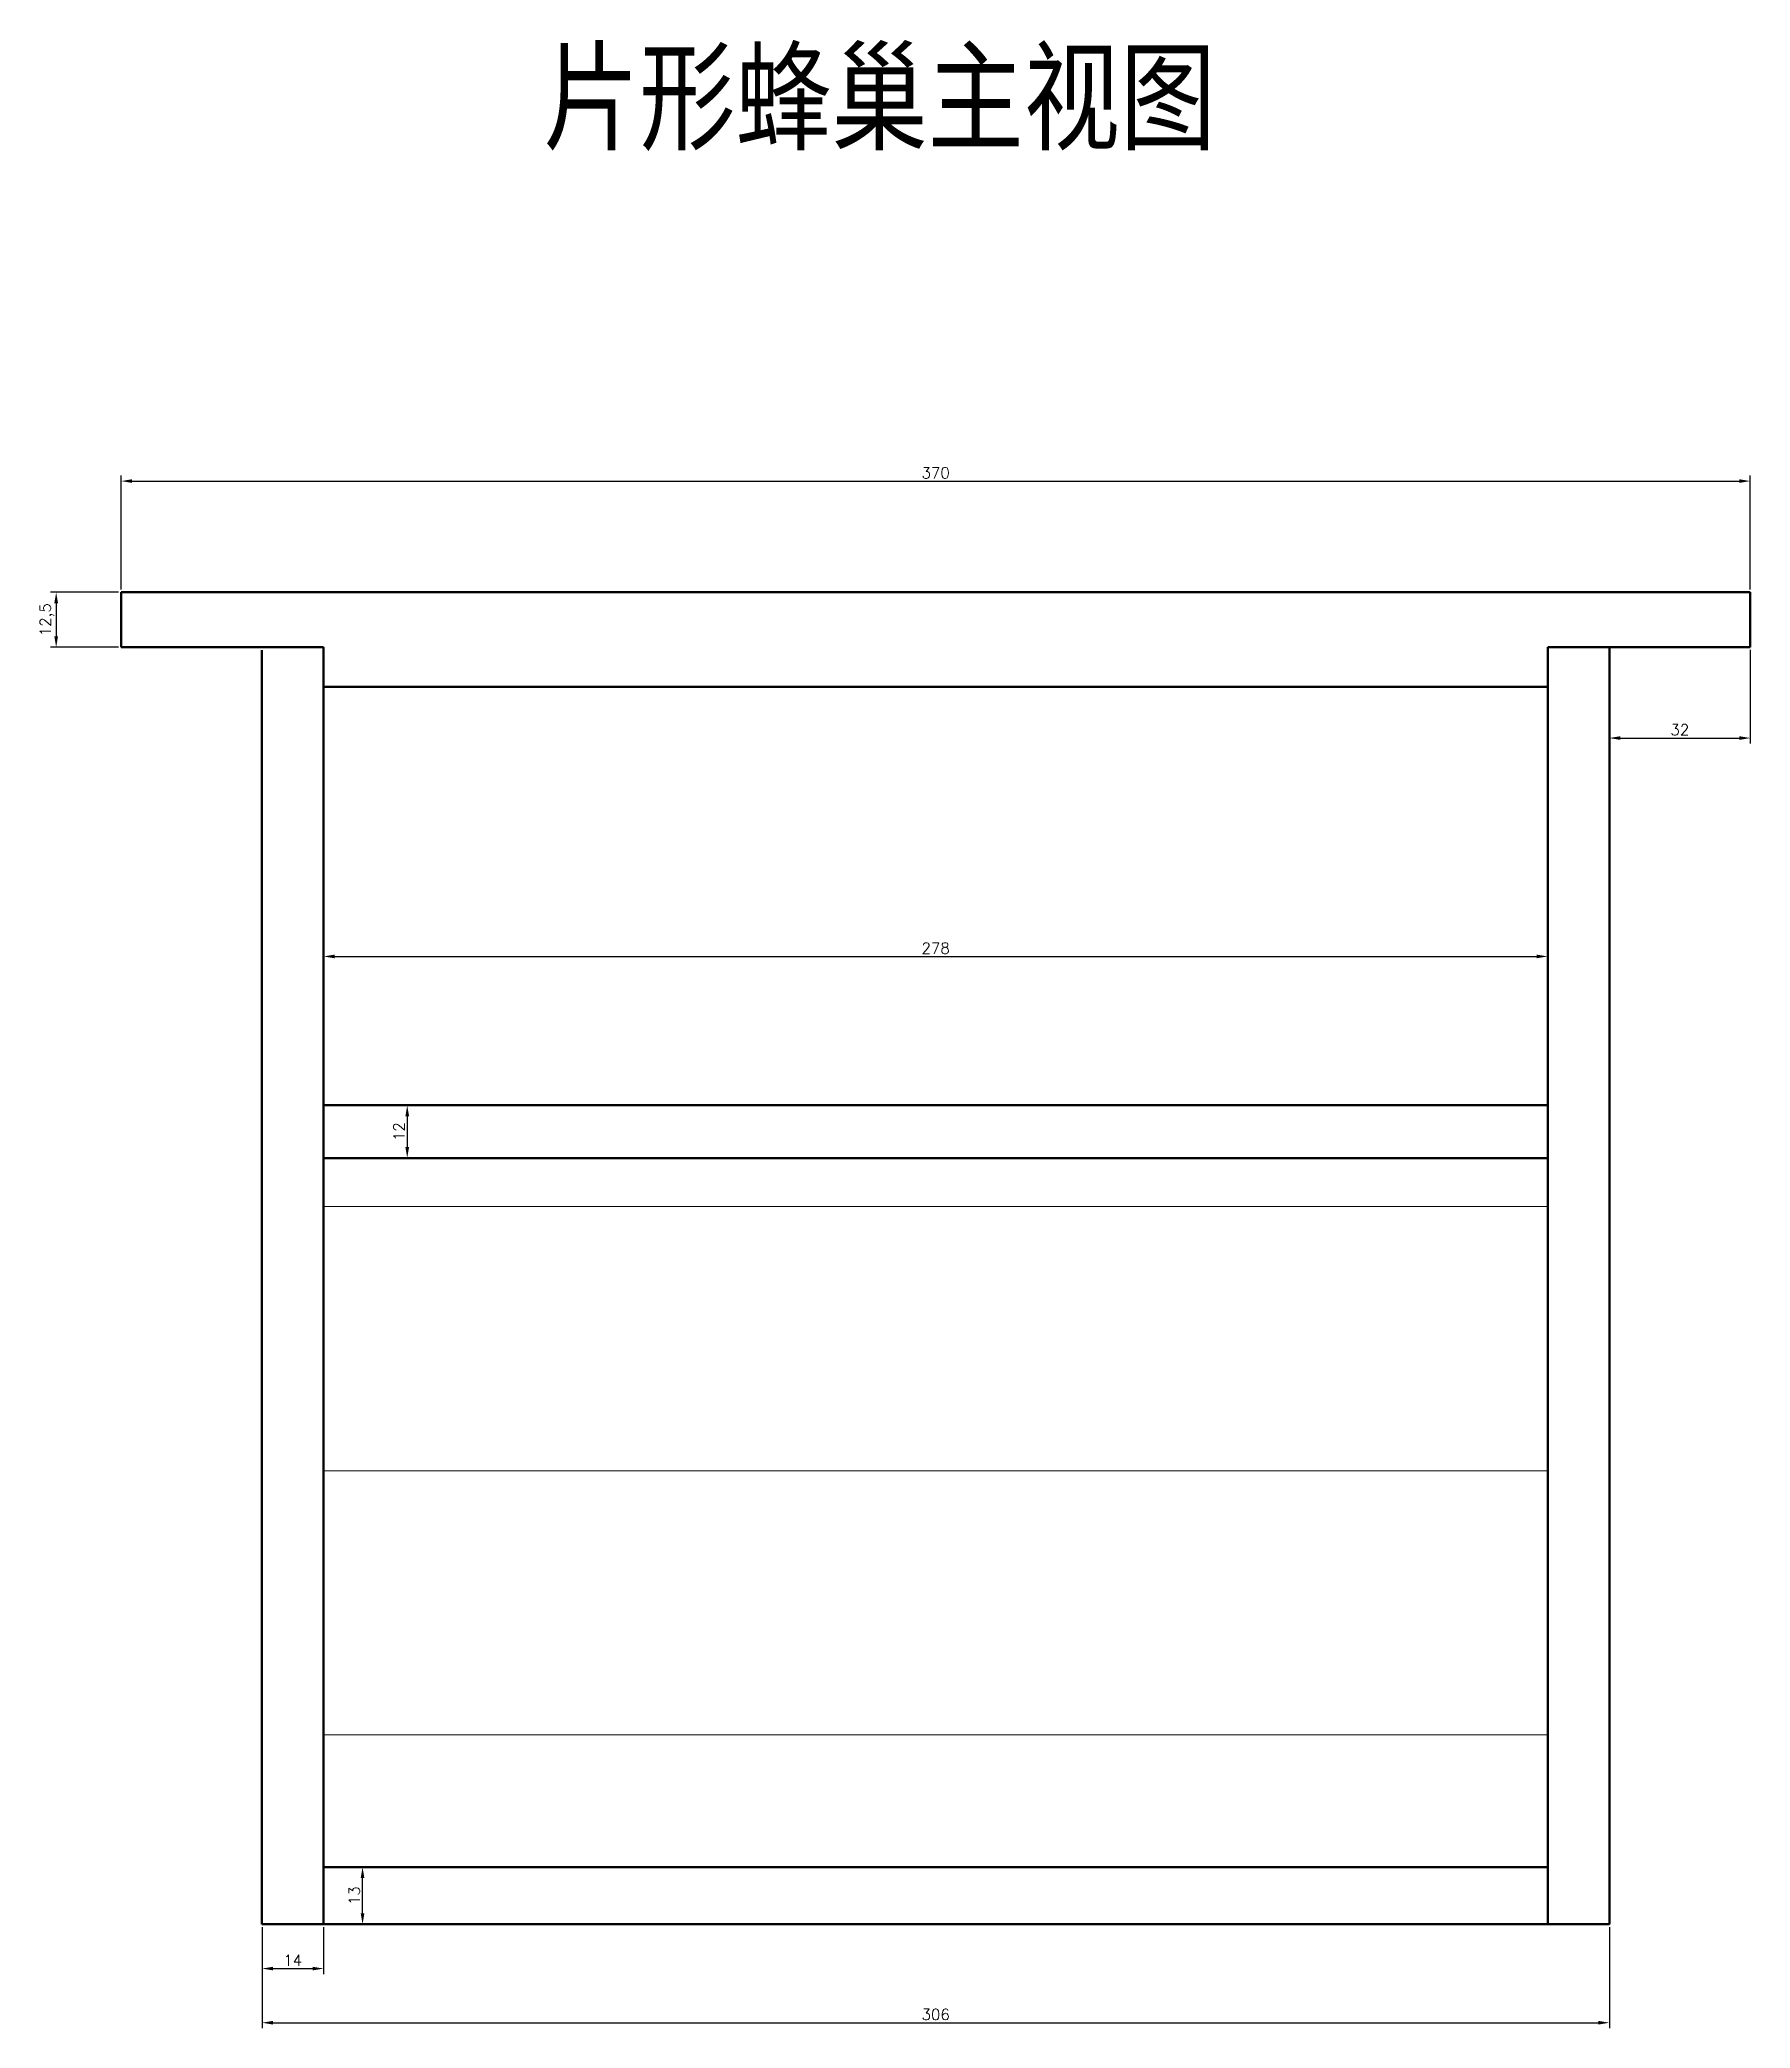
# Model space of a CAD drawing. Header units: millimetres. Extents: x 351 to 2235, y -675 to 500.
# Drawn here: x 1846.9 to 2235.4, y -608.1 to -156.5 of the extents above; entities that cross this region are included whole.
import ezdxf

# ---------------------------------------------------------------- set-up
doc = ezdxf.new("R2010")
doc.units = ezdxf.units.MM
doc.header["$LTSCALE"] = 0.38
doc.layers.add('细实线', color=7, linetype='Continuous', lineweight=20)
doc.styles.get("Standard").update_dxf_attribs({"font": 'txt', "bigfont": 'gbcbig.shx'})
doc.styles.add('工程图中的汉字', font='simfang.ttf', dxfattribs={"width": 0.8})
doc.dimstyles.new('ISO-25', dxfattribs={"dimtxt": 2.5, "dimasz": 2.5, "dimexe": 1.25, "dimexo": 0.625, "dimtad": 1, "dimtxsty": 'Standard', "dimcen": 2.5, "dimadec": 0, "dimazin": 0, "dimtfac": 1, "dimtmove": 0, "dimatfit": 3, "dimfxl": 1, "dimarcsym": 0})

msp = doc.modelspace()

# ---------------------------------------------------------------- texts
at = {"layer": '细实线', "lineweight": 20, "insert": (1961.282, -159.478), "char_height": 20, "attachment_point": 1, "style": '工程图中的汉字'}
msp.add_mtext_dynamic_manual_height_columns('片形蜂巢主视图', width=218.99938, gutter_width=27.735, heights=[0], dxfattribs=at)

# ---------------------------------------------------------------- blocks, each defined once
blk = doc.blocks.new('*D10')
at = {"layer": 'Defpoints', "color": 0, "lineweight": 20}
for p in [(2203.39, -294.49), (2235.39, -294.49), (2235.39, -315.11)]:
    blk.add_point(p, dxfattribs=at)
at = {"layer": '细实线', "color": 0, "lineweight": -2}
for p, q in [((2203.39, -295.11), (2203.39, -316.36)), ((2235.39, -295.11), (2235.39, -316.36)), ((2205.89, -315.11), (2232.89, -315.11))]:
    blk.add_line(p, q, dxfattribs=at)
at = {"layer": '细实线', "color": 0, "lineweight": 20}
for points in [[(2205.89, -314.69), (2205.89, -315.53), (2203.39, -315.11)], [(2232.89, -314.69), (2232.89, -315.53), (2235.39, -315.11)]]:
    blk.add_solid(points, dxfattribs=at)
at = {"layer": '细实线', "color": 0, "lineweight": 20, "insert": (2219.39, -313.23), "char_height": 2.5, "attachment_point": 5}
blk.add_mtext('32', dxfattribs=at)
blk = doc.blocks.new('*D27')
at = {"layer": 'Defpoints', "color": 0, "lineweight": 20}
for p in [(2235.39, -256.75), (1865.39, -281.99), (2235.39, -281.99)]:
    blk.add_point(p, dxfattribs=at)
at = {"layer": '细实线', "color": 0, "lineweight": -2}
for p, q in [((1865.39, -281.36), (1865.39, -255.5)), ((1867.89, -256.75), (2232.89, -256.75)), ((2235.39, -281.36), (2235.39, -255.5))]:
    blk.add_line(p, q, dxfattribs=at)
at = {"layer": '细实线', "color": 0, "lineweight": 20}
for points in [[(1867.89, -256.34), (1867.89, -257.17), (1865.39, -256.75)], [(2232.89, -256.34), (2232.89, -257.17), (2235.39, -256.75)]]:
    blk.add_solid(points, dxfattribs=at)
at = {"layer": '细实线', "color": 0, "lineweight": 20, "insert": (2050.39, -254.88), "char_height": 2.5, "attachment_point": 5}
blk.add_mtext('370', dxfattribs=at)
blk = doc.blocks.new('*D28')
at = {"layer": 'Defpoints', "color": 0, "lineweight": 20}
for p in [(1865.39, -281.99), (1850.64, -294.49), (1865.39, -294.49)]:
    blk.add_point(p, dxfattribs=at)
at = {"layer": '细实线', "color": 0, "lineweight": -2}
for p, q in [((1864.76, -281.99), (1849.39, -281.99)), ((1850.64, -284.49), (1850.64, -291.99)), ((1864.76, -294.49), (1849.39, -294.49))]:
    blk.add_line(p, q, dxfattribs=at)
at = {"layer": '细实线', "color": 0, "lineweight": 20}
for points in [[(1850.22, -284.49), (1851.06, -284.49), (1850.64, -281.99)], [(1850.22, -291.99), (1851.06, -291.99), (1850.64, -294.49)]]:
    blk.add_solid(points, dxfattribs=at)
at = {"layer": '细实线', "color": 0, "lineweight": 20, "insert": (1848.56, -288.24), "char_height": 2.5, "attachment_point": 5, "rotation": 90}
blk.add_mtext('12,5', dxfattribs=at)
blk = doc.blocks.new('*D29')
at = {"layer": 'Defpoints', "color": 0, "lineweight": 20}
for p in [(1897.39, -584.49), (2203.39, -584.49), (2203.39, -606.84)]:
    blk.add_point(p, dxfattribs=at)
at = {"layer": '细实线', "color": 0, "lineweight": -2}
for p, q in [((1897.39, -585.11), (1897.39, -608.09)), ((2203.39, -585.11), (2203.39, -608.09)), ((1899.89, -606.84), (2200.89, -606.84))]:
    blk.add_line(p, q, dxfattribs=at)
at = {"layer": '细实线', "color": 0, "lineweight": 20}
for points in [[(1899.89, -606.42), (1899.89, -607.25), (1897.39, -606.84)], [(2200.89, -606.42), (2200.89, -607.25), (2203.39, -606.84)]]:
    blk.add_solid(points, dxfattribs=at)
at = {"layer": '细实线', "color": 0, "lineweight": 20, "insert": (2050.39, -604.96), "char_height": 2.5, "attachment_point": 5}
blk.add_mtext('306', dxfattribs=at)
blk = doc.blocks.new('*D30')
at = {"layer": 'Defpoints', "color": 0, "lineweight": 20}
for p in [(1897.39, -584.49), (1911.39, -584.49), (1911.39, -594.54)]:
    blk.add_point(p, dxfattribs=at)
at = {"layer": '细实线', "color": 0, "lineweight": -2}
for p, q in [((1897.39, -585.11), (1897.39, -595.79)), ((1911.39, -585.11), (1911.39, -595.79)), ((1899.89, -594.54), (1908.89, -594.54))]:
    blk.add_line(p, q, dxfattribs=at)
at = {"layer": '细实线', "color": 0, "lineweight": 20}
for points in [[(1899.89, -594.13), (1899.89, -594.96), (1897.39, -594.54)], [(1908.89, -594.13), (1908.89, -594.96), (1911.39, -594.54)]]:
    blk.add_solid(points, dxfattribs=at)
at = {"layer": '细实线', "color": 0, "lineweight": 20, "insert": (1904.39, -592.67), "char_height": 2.5, "attachment_point": 5}
blk.add_mtext('14', dxfattribs=at)
blk = doc.blocks.new('*D31')
at = {"layer": 'Defpoints', "color": 0, "lineweight": 20}
for p in [(1911.39, -571.49), (1920.22, -571.49), (1911.39, -584.49)]:
    blk.add_point(p, dxfattribs=at)
at = {"layer": '细实线', "color": 0, "lineweight": -2}
for p, q in [((1912.01, -571.49), (1921.47, -571.49)), ((1920.22, -581.99), (1920.22, -573.99)), ((1912.01, -584.49), (1921.47, -584.49))]:
    blk.add_line(p, q, dxfattribs=at)
at = {"layer": '细实线', "color": 0, "lineweight": 20}
for points in [[(1919.81, -573.99), (1920.64, -573.99), (1920.22, -571.49)], [(1919.81, -581.99), (1920.64, -581.99), (1920.22, -584.49)]]:
    blk.add_solid(points, dxfattribs=at)
at = {"layer": '细实线', "color": 0, "lineweight": 20, "insert": (1918.35, -577.99), "char_height": 2.5, "attachment_point": 5, "rotation": 90}
blk.add_mtext('13', dxfattribs=at)
blk = doc.blocks.new('*D32')
at = {"layer": 'Defpoints', "color": 0, "lineweight": 20}
for p in [(2189.39, -364.7), (1911.39, -398.49), (2189.39, -398.49)]:
    blk.add_point(p, dxfattribs=at)
at = {"layer": '细实线', "color": 0, "lineweight": -2}
for p, q in [((1911.39, -397.86), (1911.39, -363.45)), ((1913.89, -364.7), (2186.89, -364.7)), ((2189.39, -397.86), (2189.39, -363.45))]:
    blk.add_line(p, q, dxfattribs=at)
at = {"layer": '细实线', "color": 0, "lineweight": 20}
for points in [[(1913.89, -364.29), (1913.89, -365.12), (1911.39, -364.7)], [(2186.89, -364.29), (2186.89, -365.12), (2189.39, -364.7)]]:
    blk.add_solid(points, dxfattribs=at)
at = {"layer": '细实线', "color": 0, "lineweight": 20, "insert": (2050.39, -362.83), "char_height": 2.5, "attachment_point": 5}
blk.add_mtext('278', dxfattribs=at)
blk = doc.blocks.new('*D33')
at = {"layer": 'Defpoints', "color": 0, "lineweight": 20}
for p in [(1911.39, -398.49), (1911.39, -410.49), (1930.37, -410.49)]:
    blk.add_point(p, dxfattribs=at)
at = {"layer": '细实线', "color": 0, "lineweight": -2}
for p, q in [((1912.01, -398.49), (1931.62, -398.49)), ((1930.37, -400.99), (1930.37, -407.99)), ((1912.01, -410.49), (1931.62, -410.49))]:
    blk.add_line(p, q, dxfattribs=at)
at = {"layer": '细实线', "color": 0, "lineweight": 20}
for points in [[(1929.95, -400.99), (1930.79, -400.99), (1930.37, -398.49)], [(1929.95, -407.99), (1930.79, -407.99), (1930.37, -410.49)]]:
    blk.add_solid(points, dxfattribs=at)
at = {"layer": '细实线', "color": 0, "lineweight": 20, "insert": (1928.49, -404.49), "char_height": 2.5, "attachment_point": 5, "rotation": 90}
blk.add_mtext('12', dxfattribs=at)

# ---------------------------------------------------------------- dimensions: what is measured, and where the dimension line sits
at = {"layer": '细实线', "lineweight": 20}
for base, p1, p2, picture, middle in [((2235.386, -256.755), (1865.386, -281.987), (2235.386, -281.987), '*D27', (2050.386, -254.88)), ((2235.386, -315.109), (2203.386, -294.487), (2235.386, -294.487), '*D10', (2219.386, -313.234)), ((2189.386, -364.703), (1911.386, -398.487), (2189.386, -398.487), '*D32', (2050.386, -362.828)), ((2203.386, -606.838), (1897.386, -584.487), (2203.386, -584.487), '*D29', (2050.386, -604.963)), ((1911.386, -594.543), (1897.386, -584.487), (1911.386, -584.487), '*D30', (1904.386, -592.668))]:
    dim = msp.add_linear_dim(base=base, p1=p1, p2=p2, dimstyle='ISO-25', dxfattribs=at)
    dim.commit()
    dim.dimension.update_dxf_attribs({"geometry": picture, "text_midpoint": middle})
for base, p1, p2, picture, middle in [((1850.638, -294.487), (1865.386, -281.987), (1865.386, -294.487), '*D28', (1848.555, -288.237)), ((1920.225, -571.487), (1911.386, -584.487), (1911.386, -571.487), '*D31', (1918.35, -577.987))]:
    dim = msp.add_linear_dim(base=base, p1=p1, p2=p2, angle=90, dimstyle='ISO-25', dxfattribs=at)
    dim.commit()
    dim.dimension.update_dxf_attribs({"geometry": picture, "text_midpoint": middle})
dim = msp.add_linear_dim(base=(1930.369, -410.487), p1=(1911.386, -398.487), p2=(1911.386, -410.487), angle=90, dimstyle='ISO-25', dxfattribs=at)
dim.commit()
dim.dimension.update_dxf_attribs({"geometry": '*D33', "text_midpoint": (1930.369, -404.487), "dimtype": 160})

# ---------------------------------------------------------------- linework, layer by layer
at = {"layer": '细实线', "lineweight": 50}
for p, q in [((1865.386, -281.987), (2235.386, -281.987)), ((1865.386, -281.987), (1865.386, -294.487)), ((2235.386, -281.987), (2235.386, -294.487)), ((1865.386, -294.487), (1897.386, -294.487)), ((1897.386, -294.487), (1911.386, -294.487)), ((1897.386, -295.112), (1897.386, -584.487)), ((1911.386, -294.487), (1911.386, -584.487)), ((2189.386, -584.487), (2189.386, -294.487)), ((2189.386, -294.487), (2203.386, -294.487)), ((2235.386, -294.487), (2203.386, -294.487)), ((2203.386, -294.487), (2203.386, -584.487)), ((1911.386, -303.487), (2189.386, -303.487)), ((1911.386, -398.487), (2189.386, -398.487)), ((1911.386, -410.487), (2189.386, -410.487)), ((1911.386, -571.487), (2189.386, -571.487)), ((1897.386, -584.487), (1911.386, -584.487)), ((1911.386, -584.487), (2203.386, -584.487))]:
    msp.add_line(p, q, dxfattribs=at)
at = {"layer": '细实线', "lineweight": 20}
for p, q in [((1911.386, -421.487), (2189.386, -421.487)), ((1911.386, -481.487), (2189.386, -481.487)), ((1911.386, -541.487), (2189.386, -541.487))]:
    msp.add_line(p, q, dxfattribs=at)

msp.set_redraw_order([(e.dxf.handle, doc.entitydb.next_handle()) for e in msp.query("TEXT MTEXT ATTDEF DIMENSION ARC_DIMENSION")])  # texts and dimensions are drawn at this point

doc.saveas('drawing.dxf')
